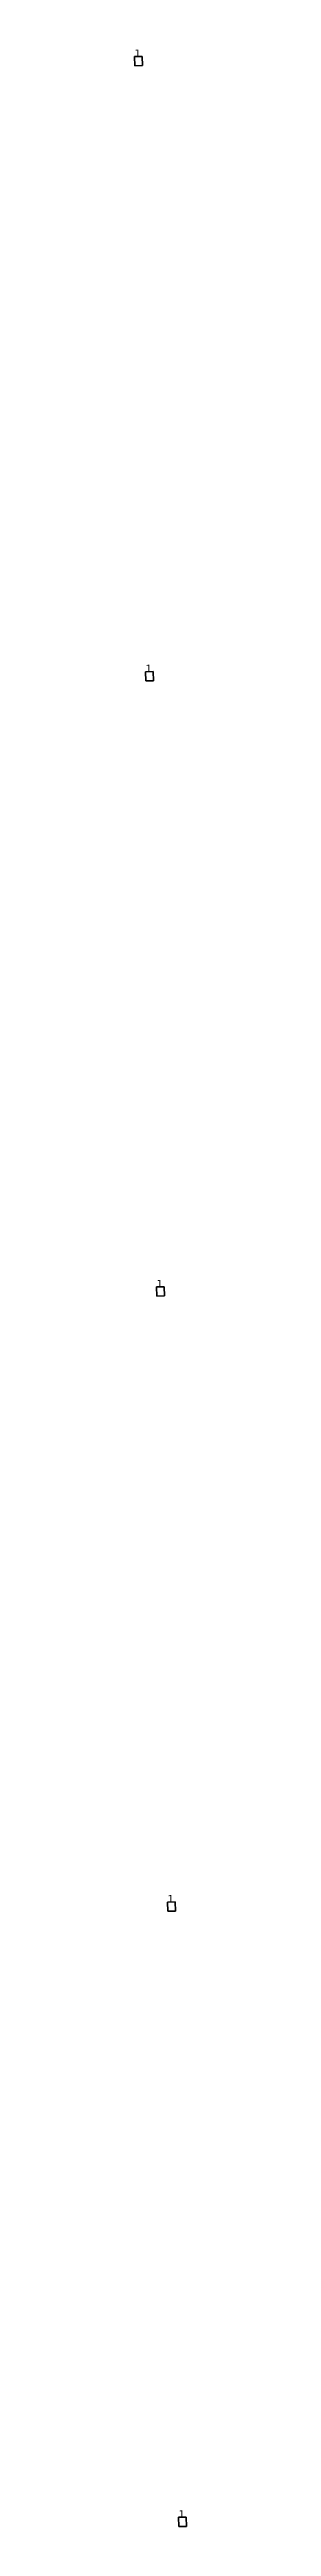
# Model space of a CAD drawing. Header units: inches. Extents: x -3 to 1235, y -1 to 963.
# Drawn here: x -2.8 to -1.5, y 102.8 to 166.4 of the extents above; entities that cross this region are included whole.
import ezdxf

# ---------------------------------------------------------------- set-up
doc = ezdxf.new("R2010")
doc.units = ezdxf.units.IN
doc.header["$MEASUREMENT"] = 0
doc.layers.add('DLX_TERR_LUM', color=7, linetype='Continuous', true_color=0x000000)
doc.layers.add('DLX_TERR_LUMKEY_IDX', color=7, linetype='Continuous', true_color=0x7f7f7f)
doc.styles.add('TableTextStyle', font='')
doc.styles.get('TableTextStyle').set_extended_font_data('VERDANA.TTF')

msp = doc.modelspace()

# ---------------------------------------------------------------- texts
at = {"layer": 'DLX_TERR_LUMKEY_IDX', "style": 'TableTextStyle'}
for p in [(-2.833, 166.246), (-2.55, 150.448), (-2.267, 134.65), (-1.984, 118.852), (-1.701, 103.054)]:
    msp.add_text('1', height=0.18, dxfattribs=at).set_placement(p)

# ---------------------------------------------------------------- linework, layer by layer
at = {"layer": 'DLX_TERR_LUM'}
for points in [[(-2.833, 166.246, 0), (-2.633, 166.249, 0)], [(-2.633, 166.249, 0), (-2.833, 166.246, 0)], [(-2.633, 166.249, 0), (-2.833, 166.246, 0)], [(-2.833, 166.246, 0), (-2.633, 166.249, 0)], [(-2.829, 166.011, 0), (-2.833, 166.246, 0)], [(-2.833, 166.246, 0), (-2.833, 166.246, 0)], [(-2.833, 166.246, 0), (-2.829, 166.011, 0)], [(-2.833, 166.246, 0), (-2.833, 166.246, 0)], [(-2.833, 166.246, 0), (-2.829, 166.011, 0)], [(-2.829, 166.011, 0), (-2.833, 166.246, 0)], [(-2.629, 166.014, 0), (-2.829, 166.011, 0)], [(-2.829, 166.011, 0), (-2.629, 166.014, 0)], [(-2.829, 166.011, 0), (-2.629, 166.014, 0)], [(-2.629, 166.014, 0), (-2.829, 166.011, 0)], [(-2.633, 166.249, 0), (-2.633, 166.249, 0)], [(-2.633, 166.249, 0), (-2.629, 166.014, 0)], [(-2.629, 166.014, 0), (-2.633, 166.249, 0)], [(-2.633, 166.249, 0), (-2.633, 166.249, 0)], [(-2.629, 166.014, 0), (-2.633, 166.249, 0)], [(-2.633, 166.249, 0), (-2.629, 166.014, 0)], [(-2.629, 166.014, 0), (-2.629, 166.014, 0)], [(-2.629, 166.014, 0), (-2.629, 166.014, 0)], [(-2.829, 166.011, 0), (-2.829, 166.011, 0)], [(-2.829, 166.011, 0), (-2.829, 166.011, 0)], [(-2.55, 150.448, 0), (-2.35, 150.451, 0)], [(-2.35, 150.451, 0), (-2.55, 150.448, 0)], [(-2.35, 150.451, 0), (-2.55, 150.448, 0)], [(-2.55, 150.448, 0), (-2.35, 150.451, 0)], [(-2.546, 150.213, 0), (-2.55, 150.448, 0)], [(-2.55, 150.448, 0), (-2.55, 150.448, 0)], [(-2.55, 150.448, 0), (-2.546, 150.213, 0)], [(-2.55, 150.448, 0), (-2.55, 150.448, 0)], [(-2.55, 150.448, 0), (-2.546, 150.213, 0)], [(-2.546, 150.213, 0), (-2.55, 150.448, 0)], [(-2.346, 150.216, 0), (-2.546, 150.213, 0)], [(-2.546, 150.213, 0), (-2.346, 150.216, 0)], [(-2.546, 150.213, 0), (-2.346, 150.216, 0)], [(-2.346, 150.216, 0), (-2.546, 150.213, 0)], [(-2.546, 150.213, 0), (-2.546, 150.213, 0)], [(-2.546, 150.213, 0), (-2.546, 150.213, 0)], [(-2.35, 150.451, 0), (-2.35, 150.451, 0)], [(-2.35, 150.451, 0), (-2.346, 150.216, 0)], [(-2.346, 150.216, 0), (-2.35, 150.451, 0)], [(-2.35, 150.451, 0), (-2.35, 150.451, 0)], [(-2.346, 150.216, 0), (-2.35, 150.451, 0)], [(-2.35, 150.451, 0), (-2.346, 150.216, 0)], [(-2.346, 150.216, 0), (-2.346, 150.216, 0)], [(-2.346, 150.216, 0), (-2.346, 150.216, 0)], [(-2.267, 134.65, 0), (-2.067, 134.653, 0)], [(-2.067, 134.653, 0), (-2.267, 134.65, 0)], [(-2.067, 134.653, 0), (-2.267, 134.65, 0)], [(-2.267, 134.65, 0), (-2.067, 134.653, 0)], [(-2.263, 134.415, 0), (-2.267, 134.65, 0)], [(-2.267, 134.65, 0), (-2.267, 134.65, 0)], [(-2.267, 134.65, 0), (-2.263, 134.415, 0)], [(-2.267, 134.65, 0), (-2.267, 134.65, 0)], [(-2.267, 134.65, 0), (-2.263, 134.415, 0)], [(-2.263, 134.415, 0), (-2.267, 134.65, 0)], [(-2.063, 134.418, 0), (-2.263, 134.415, 0)], [(-2.263, 134.415, 0), (-2.063, 134.418, 0)], [(-2.263, 134.415, 0), (-2.063, 134.418, 0)], [(-2.063, 134.418, 0), (-2.263, 134.415, 0)], [(-2.263, 134.415, 0), (-2.263, 134.415, 0)], [(-2.263, 134.415, 0), (-2.263, 134.415, 0)], [(-2.067, 134.653, 0), (-2.067, 134.653, 0)], [(-2.067, 134.653, 0), (-2.063, 134.418, 0)], [(-2.063, 134.418, 0), (-2.067, 134.653, 0)], [(-2.067, 134.653, 0), (-2.067, 134.653, 0)], [(-2.063, 134.418, 0), (-2.067, 134.653, 0)], [(-2.067, 134.653, 0), (-2.063, 134.418, 0)], [(-2.063, 134.418, 0), (-2.063, 134.418, 0)], [(-2.063, 134.418, 0), (-2.063, 134.418, 0)], [(-1.984, 118.852, 0), (-1.784, 118.855, 0)], [(-1.784, 118.855, 0), (-1.984, 118.852, 0)], [(-1.784, 118.855, 0), (-1.984, 118.852, 0)], [(-1.984, 118.852, 0), (-1.784, 118.855, 0)], [(-1.98, 118.617, 0), (-1.984, 118.852, 0)], [(-1.984, 118.852, 0), (-1.984, 118.852, 0)], [(-1.984, 118.852, 0), (-1.98, 118.617, 0)], [(-1.984, 118.852, 0), (-1.984, 118.852, 0)], [(-1.984, 118.852, 0), (-1.98, 118.617, 0)], [(-1.98, 118.617, 0), (-1.984, 118.852, 0)], [(-1.78, 118.62, 0), (-1.98, 118.617, 0)], [(-1.98, 118.617, 0), (-1.78, 118.62, 0)], [(-1.98, 118.617, 0), (-1.78, 118.62, 0)], [(-1.78, 118.62, 0), (-1.98, 118.617, 0)], [(-1.98, 118.617, 0), (-1.98, 118.617, 0)], [(-1.98, 118.617, 0), (-1.98, 118.617, 0)], [(-1.784, 118.855, 0), (-1.784, 118.855, 0)], [(-1.784, 118.855, 0), (-1.78, 118.62, 0)], [(-1.78, 118.62, 0), (-1.784, 118.855, 0)], [(-1.784, 118.855, 0), (-1.784, 118.855, 0)], [(-1.78, 118.62, 0), (-1.784, 118.855, 0)], [(-1.784, 118.855, 0), (-1.78, 118.62, 0)], [(-1.78, 118.62, 0), (-1.78, 118.62, 0)], [(-1.78, 118.62, 0), (-1.78, 118.62, 0)], [(-1.701, 103.054, 0), (-1.501, 103.057, 0)], [(-1.501, 103.057, 0), (-1.701, 103.054, 0)], [(-1.501, 103.057, 0), (-1.701, 103.054, 0)], [(-1.701, 103.054, 0), (-1.501, 103.057, 0)], [(-1.697, 102.819, 0), (-1.701, 103.054, 0)], [(-1.701, 103.054, 0), (-1.701, 103.054, 0)], [(-1.701, 103.054, 0), (-1.697, 102.819, 0)], [(-1.701, 103.054, 0), (-1.701, 103.054, 0)], [(-1.701, 103.054, 0), (-1.697, 102.819, 0)], [(-1.697, 102.819, 0), (-1.701, 103.054, 0)], [(-1.501, 103.057, 0), (-1.501, 103.057, 0)], [(-1.501, 103.057, 0), (-1.497, 102.822, 0)], [(-1.497, 102.822, 0), (-1.501, 103.057, 0)], [(-1.501, 103.057, 0), (-1.501, 103.057, 0)], [(-1.497, 102.822, 0), (-1.501, 103.057, 0)], [(-1.501, 103.057, 0), (-1.497, 102.822, 0)], [(-1.497, 102.822, 0), (-1.697, 102.819, 0)], [(-1.697, 102.819, 0), (-1.497, 102.822, 0)], [(-1.697, 102.819, 0), (-1.497, 102.822, 0)], [(-1.497, 102.822, 0), (-1.697, 102.819, 0)], [(-1.697, 102.819, 0), (-1.697, 102.819, 0)], [(-1.697, 102.819, 0), (-1.697, 102.819, 0)], [(-1.497, 102.822, 0), (-1.497, 102.822, 0)], [(-1.497, 102.822, 0), (-1.497, 102.822, 0)]]:
    msp.add_polyline3d(points, dxfattribs=at)

msp.set_redraw_order([(e.dxf.handle, doc.entitydb.next_handle()) for e in msp.query("TEXT MTEXT ATTDEF DIMENSION ARC_DIMENSION")])  # texts and dimensions are drawn at this point

doc.saveas('drawing.dxf')
